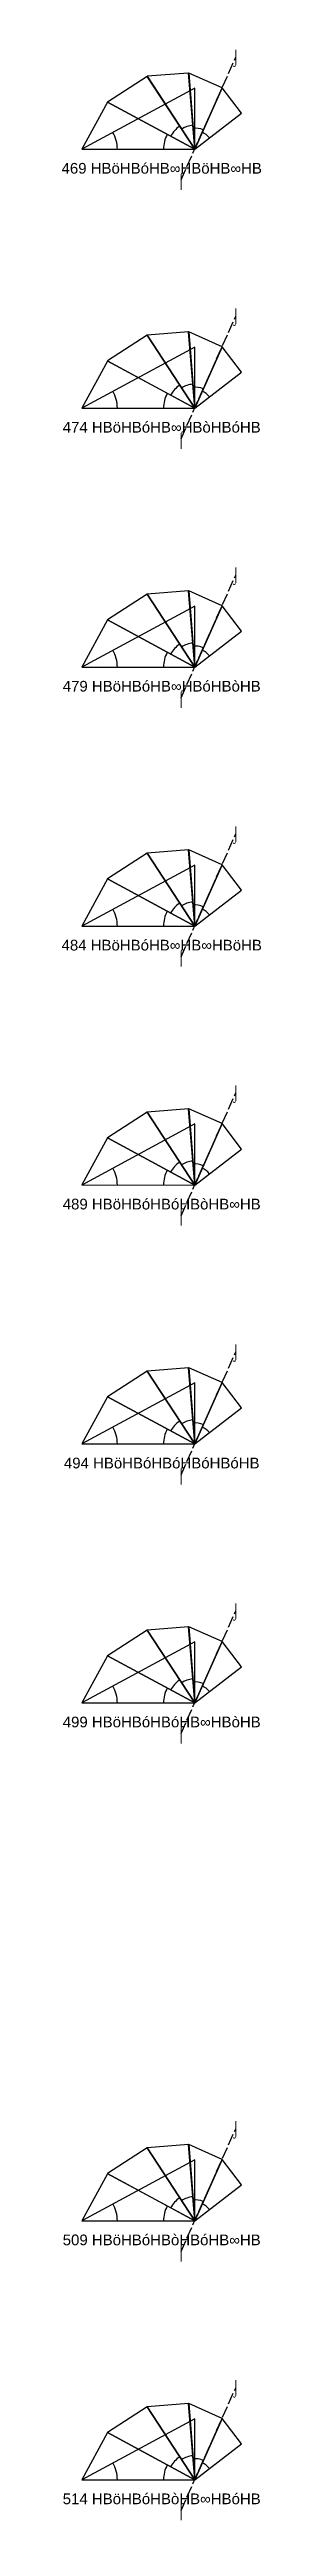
# Model space of a CAD drawing. Header units: millimetres. Extents: x 122552 to 1654769, y -10280102 to 62068.
# Drawn here: x 1025925 to 1046361, y -5758434 to -5503532 of the extents above; entities that cross this region are included whole.
import ezdxf
from ezdxf.enums import TextEntityAlignment as Align

# ---------------------------------------------------------------- set-up
doc = ezdxf.new("R2010")
doc.units = ezdxf.units.MM
doc.linetypes.add('ACAD_ISO02W100', pattern=[15, 12, -3])
for name, color, linetype in [('BASE', 170, 'Continuous'), ('HYPOTENUSE', 20, 'Continuous'), ('PERPENDICULAR', 90, 'Continuous'), ('Standard', 7, 'Continuous')]:
    doc.layers.add(name, color=color, linetype=linetype)
doc.styles.add('Arial', font='arial_0.ttf')

msp = doc.modelspace()

# ---------------------------------------------------------------- texts
at = {"style": 'Arial'}
for s, p in [('⌡', (1043762, -5504314)), ('469 HBöHBóHB∞HBöHB∞HB', (1036166, -5515753)), ('⌠', (1038147, -5516952)), ('⌡', (1043762, -5530963)), ('474 HBöHBóHB∞HBòHBóHB', (1036166, -5542402)), ('⌠', (1038147, -5543601)), ('⌡', (1043762, -5557611)), ('479 HBöHBóHB∞HBóHBòHB', (1036166, -5569051)), ('⌠', (1038147, -5570249)), ('⌡', (1043762, -5584260)), ('484 HBöHBóHB∞HB∞HBöHB', (1036166, -5595699)), ('⌠', (1038147, -5596898)), ('⌡', (1043762, -5610909)), ('489 HBöHBóHBóHBòHB∞HB', (1036166, -5622348)), ('⌠', (1038147, -5623547)), ('⌡', (1043762, -5637557)), ('494 HBöHBóHBóHBóHBóHB', (1036166, -5648997)), ('⌠', (1038147, -5650196)), ('⌡', (1043762, -5664206)), ('499 HBöHBóHBóHB∞HBòHB', (1036166, -5675645)), ('⌠', (1038147, -5676844)), ('⌡', (1043762, -5717503)), ('509 HBöHBóHBòHBóHB∞HB', (1036166, -5728943)), ('⌠', (1038147, -5730142)), ('⌡', (1043762, -5744152)), ('514 HBöHBóHBòHB∞HBóHB', (1036166, -5755591)), ('⌠', (1038147, -5756790))]:
    msp.add_text(s, height=1100, dxfattribs=at).set_placement(p, align=Align.MIDDLE_CENTER)

# ---------------------------------------------------------------- blocks, each defined once
blk = doc.blocks.new('fundamental_block_GT')
at = {"color": 4}
blk.add_arc((0, -2), 277, 359.9799, 28.4254, dxfattribs=at)
at = {"layer": 'BASE'}
blk.add_line((0, 0), (879, -7), dxfattribs=at)
at = {"layer": 'HYPOTENUSE'}
blk.add_line((883, 469), (0, 0), dxfattribs=at)
at = {"layer": 'PERPENDICULAR'}
blk.add_line((879, -7), (883, 469), dxfattribs=at)

# ---------------------------------------------------------------- linework, layer by layer
at = {"linetype": 'ACAD_ISO02W100', "ltscale": 100}
for p, q in [((1038147, -5516952), (1043762, -5504314)), ((1038147, -5543601), (1043762, -5530963)), ((1038147, -5570249), (1043762, -5557611)), ((1038147, -5596898), (1043762, -5584260)), ((1038147, -5623547), (1043762, -5610909)), ((1038147, -5650196), (1043762, -5637557)), ((1038147, -5676844), (1043762, -5664206)), ((1038147, -5730142), (1043762, -5717503)), ((1038147, -5756790), (1043762, -5744152))]:
    msp.add_line(p, q, dxfattribs=at)

# ---------------------------------------------------------------- block references
for p, xscale, yscale, zscale, rotation in [((1039551, -5513793), 10.18429076373601, 10.18429076373601, 10.18429076373601, 123.5116672382091), ((1039551, -5513793), 8.951118371073518, 8.951118371073518, 8.951118371073518, 95.02333447641668), ((1039551, -5513793), 7.867265571232669, 7.867265571232669, 7.867265571232669, 66.5350017146181), ((1039551, -5513793), 6.914651890686425, 6.914651890686425, 6.914651890686425, 38.04666895281858), ((1039551, -5513793), 11.58735412275403, 11.58735412275403, 11.58735412275403, 152.0000000000003), ((1039551, -5540441), 10.18429076373601, 10.18429076373601, 10.18429076373601, 123.5116672382091), ((1039551, -5540441), 8.951118371073518, 8.951118371073518, 8.951118371073518, 95.02333447641668), ((1039551, -5540441), 7.867265571232669, 7.867265571232669, 7.867265571232669, 66.5350017146181), ((1039551, -5540441), 11.58735412275403, 11.58735412275403, 11.58735412275403, 152.0000000000003), ((1039551, -5540441), 6.914651890686425, 6.914651890686425, 6.914651890686425, 38.04666895281858), ((1039551, -5567090), 8.951118371073518, 8.951118371073518, 8.951118371073518, 95.02333447641668), ((1039551, -5567090), 7.867265571232669, 7.867265571232669, 7.867265571232669, 66.5350017146181), ((1039551, -5567090), 10.18429076373601, 10.18429076373601, 10.18429076373601, 123.5116672382091), ((1039551, -5567090), 6.914651890686425, 6.914651890686425, 6.914651890686425, 38.04666895281858), ((1039551, -5567090), 11.58735412275403, 11.58735412275403, 11.58735412275403, 152.0000000000003), ((1039551, -5593739), 10.18429076373601, 10.18429076373601, 10.18429076373601, 123.5116672382091), ((1039551, -5593739), 8.951118371073518, 8.951118371073518, 8.951118371073518, 95.02333447641668), ((1039551, -5593739), 7.867265571232669, 7.867265571232669, 7.867265571232669, 66.5350017146181), ((1039551, -5593739), 6.914651890686425, 6.914651890686425, 6.914651890686425, 38.04666895281858), ((1039551, -5593739), 11.58735412275403, 11.58735412275403, 11.58735412275403, 152.0000000000003), ((1039551, -5620387), 10.18429076373601, 10.18429076373601, 10.18429076373601, 123.5116672382091), ((1039551, -5620387), 8.951118371073518, 8.951118371073518, 8.951118371073518, 95.02333447641668), ((1039551, -5620387), 7.867265571232669, 7.867265571232669, 7.867265571232669, 66.5350017146181), ((1039551, -5620387), 6.914651890686425, 6.914651890686425, 6.914651890686425, 38.04666895281858), ((1039551, -5620387), 11.58735412275403, 11.58735412275403, 11.58735412275403, 152.0000000000003), ((1039551, -5647036), 10.18429076373601, 10.18429076373601, 10.18429076373601, 123.5116672382091), ((1039551, -5647036), 8.951118371073518, 8.951118371073518, 8.951118371073518, 95.02333447641668), ((1039551, -5647036), 7.867265571232669, 7.867265571232669, 7.867265571232669, 66.5350017146181), ((1039551, -5647036), 6.914651890686425, 6.914651890686425, 6.914651890686425, 38.04666895281858), ((1039551, -5647036), 11.58735412275403, 11.58735412275403, 11.58735412275403, 152.0000000000003), ((1039551, -5673685), 10.18429076373601, 10.18429076373601, 10.18429076373601, 123.5116672382091), ((1039551, -5673685), 8.951118371073518, 8.951118371073518, 8.951118371073518, 95.02333447641668), ((1039551, -5673685), 7.867265571232669, 7.867265571232669, 7.867265571232669, 66.5350017146181), ((1039551, -5673685), 11.58735412275403, 11.58735412275403, 11.58735412275403, 152.0000000000003), ((1039551, -5673685), 6.914651890686425, 6.914651890686425, 6.914651890686425, 38.04666895281858), ((1039551, -5726982), 10.18429076373601, 10.18429076373601, 10.18429076373601, 123.5116672382091), ((1039551, -5726982), 8.951118371073518, 8.951118371073518, 8.951118371073518, 95.02333447641668), ((1039551, -5726982), 7.867265571232669, 7.867265571232669, 7.867265571232669, 66.5350017146181), ((1039551, -5726982), 11.58735412275403, 11.58735412275403, 11.58735412275403, 152.0000000000003), ((1039551, -5726982), 6.914651890686425, 6.914651890686425, 6.914651890686425, 38.04666895281858), ((1039551, -5753631), 10.18429076373601, 10.18429076373601, 10.18429076373601, 123.5116672382091), ((1039551, -5753631), 8.951118371073518, 8.951118371073518, 8.951118371073518, 95.02333447641668), ((1039551, -5753631), 7.867265571232669, 7.867265571232669, 7.867265571232669, 66.5350017146181), ((1039551, -5753631), 6.914651890686425, 6.914651890686425, 6.914651890686425, 38.04666895281858), ((1039551, -5753631), 11.58735412275403, 11.58735412275403, 11.58735412275403, 152.0000000000003)]:
    msp.add_blockref('fundamental_block_GT', p, dxfattribs=dict(xscale=xscale, yscale=yscale, zscale=zscale, rotation=rotation))
at = {"layer": 'Standard', "xscale": 13.18371388650824, "yscale": 13.18371388650824, "zscale": 13.18371388650824, "rotation": 0.4883327617913192}
for p in [(1027963, -5513793), (1027963, -5540441), (1027963, -5567090), (1027963, -5593739), (1027963, -5620387), (1027963, -5647036), (1027963, -5673685), (1027963, -5726982), (1027963, -5753631)]:
    msp.add_blockref('fundamental_block_GT', p, dxfattribs=at)

msp.set_redraw_order([(e.dxf.handle, doc.entitydb.next_handle()) for e in msp.query("TEXT MTEXT ATTDEF DIMENSION ARC_DIMENSION")])  # texts and dimensions are drawn at this point

doc.saveas('drawing.dxf')
